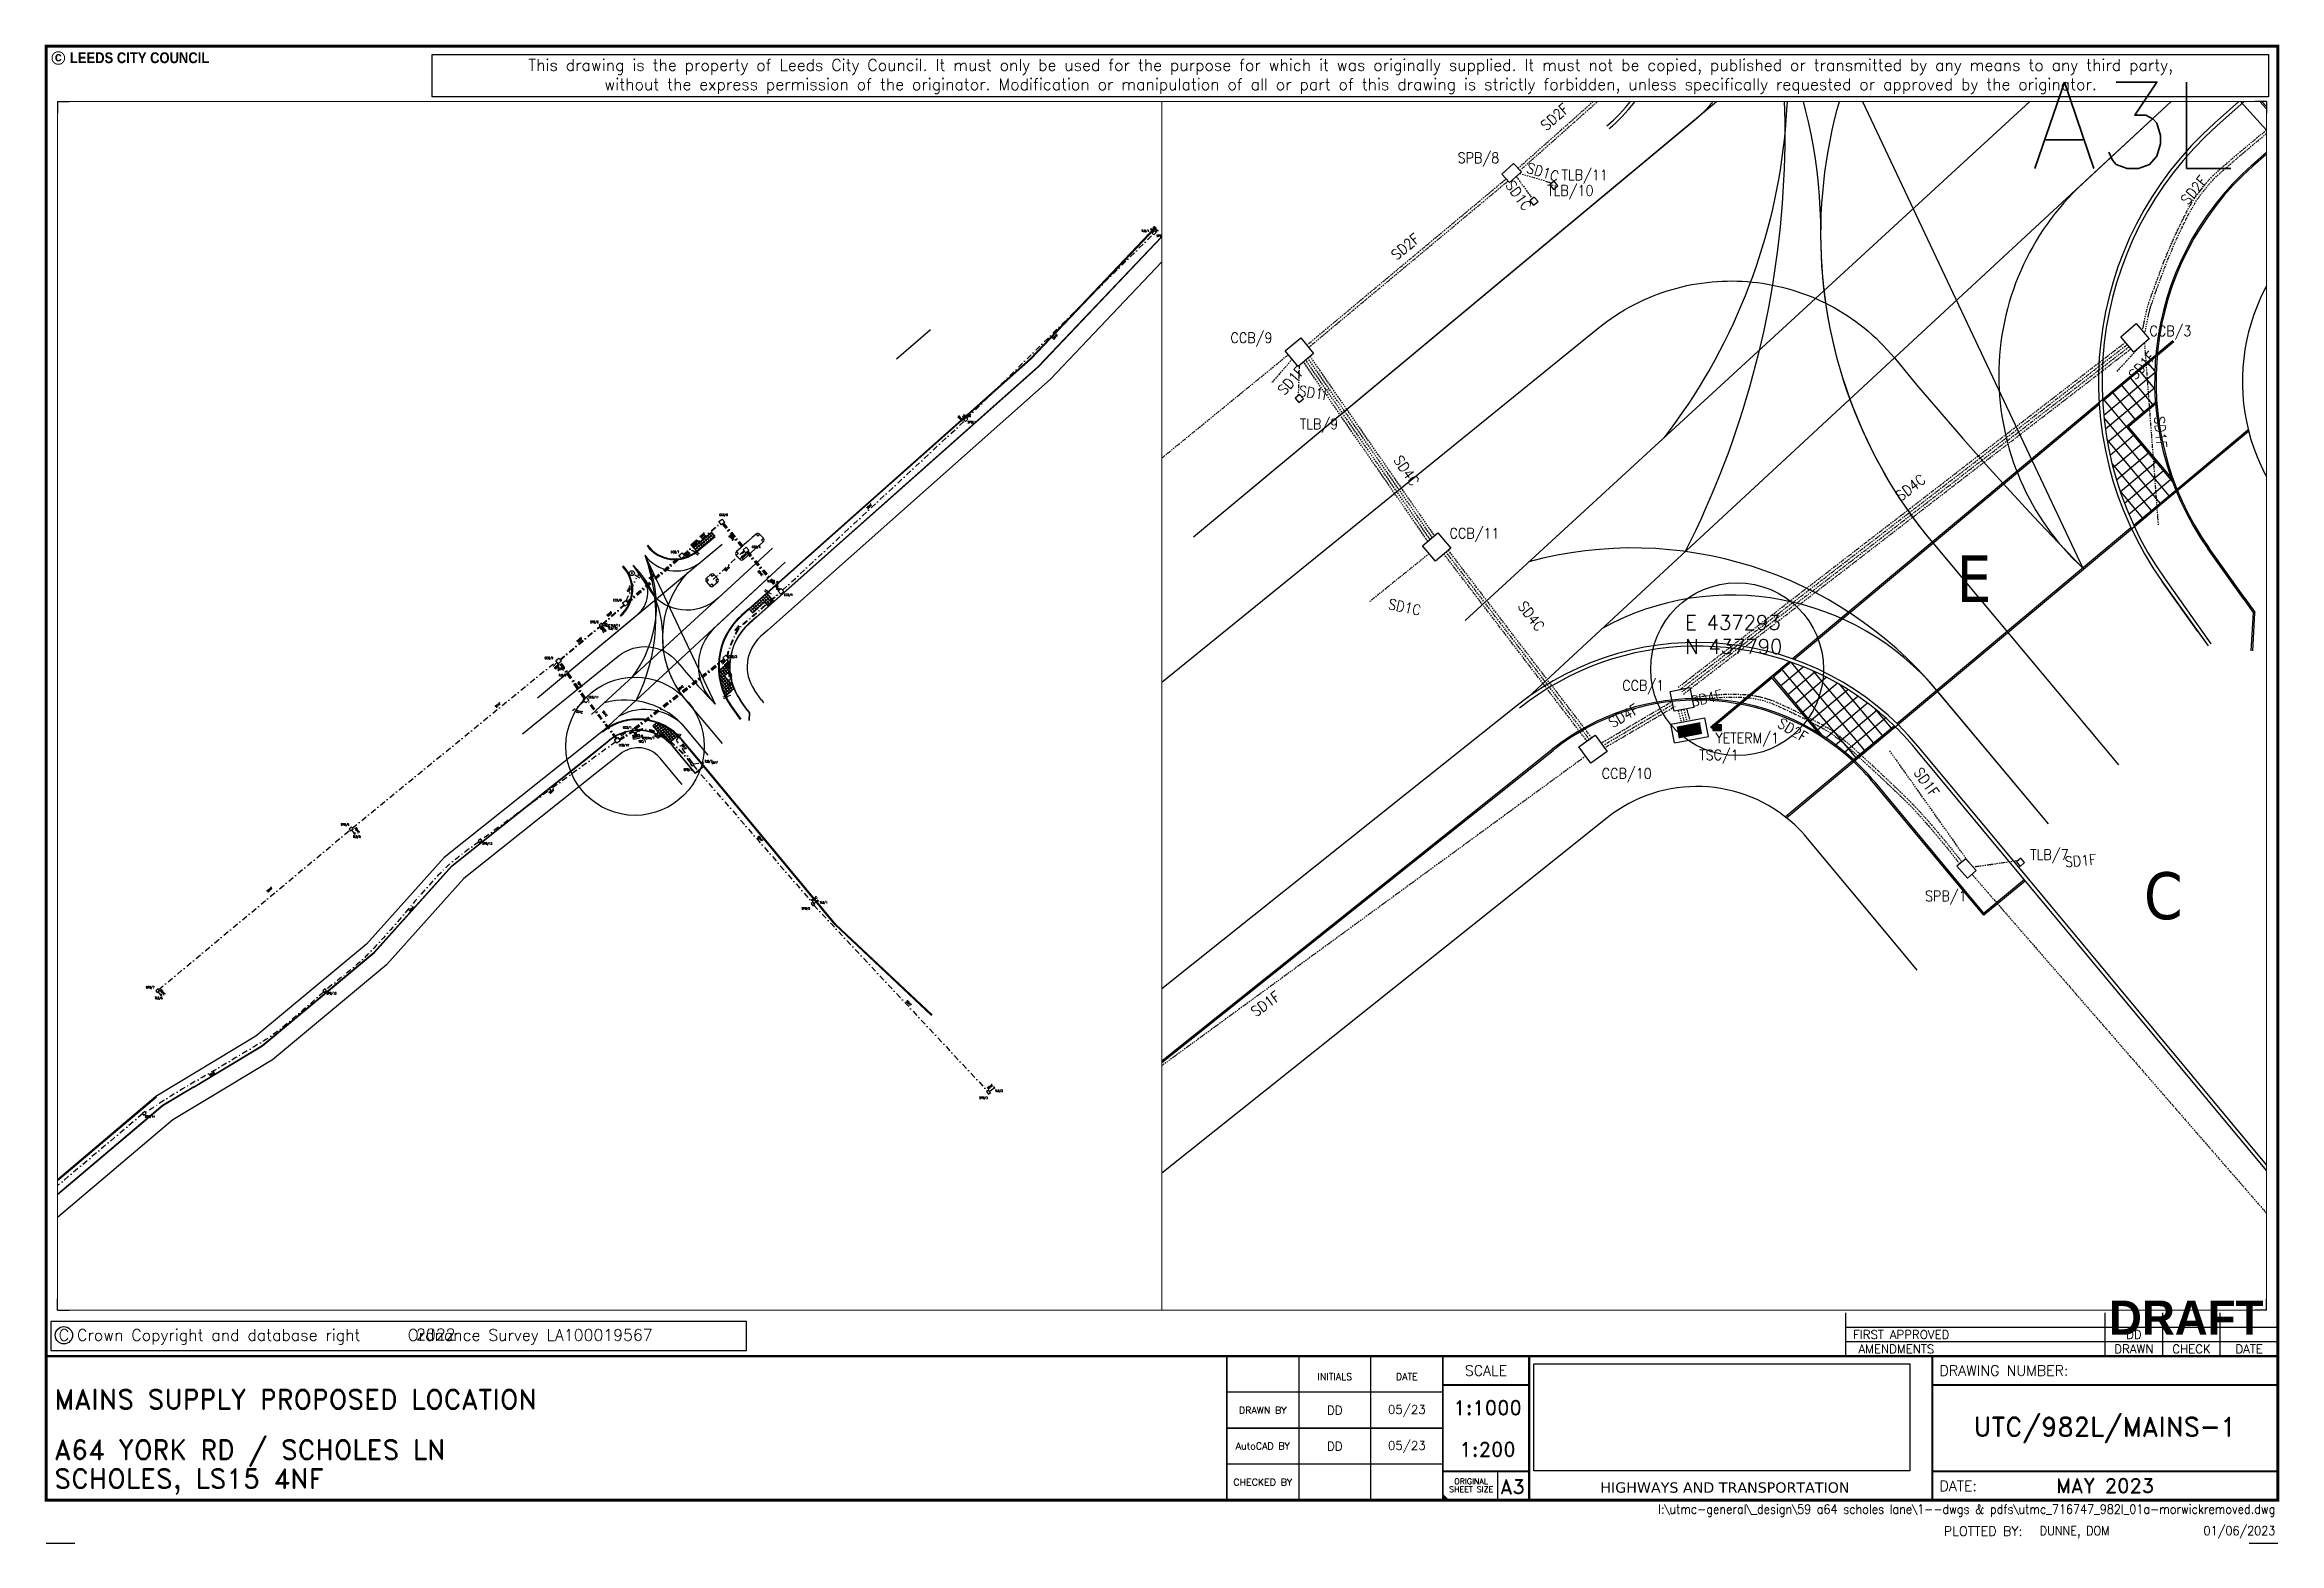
# Paper-space layout 'YE-1 position' of a CAD drawing. Extents: x 12 to 400, y 4 to 264.
# The model-space entities are those that its viewports show. They can reach past a viewport. Long polylines and large blocks are cut down to what shows.
import ezdxf
from ezdxf.enums import TextEntityAlignment as Align

# ---------------------------------------------------------------- set-up
doc = ezdxf.new("R2010")
doc.units = 0
doc.linetypes.add('DASHDOT1', pattern=[2, 1, -0.5, 0, -0.5])
doc.layers.get('0').update_dxf_attribs({"color": 222})
for name, color, linetype in [('00_CH-Pr_35_31_85_90-M-Dn_BUS_STOP_RdMkLinear_DF', 2, 'Continuous'), ('BASE', 7, 'Continuous'), ('CH-01-M_Pr_Edging', 7, 'Continuous'), ('CH-01-M_Pr_EdgingEdge', 8, 'Continuous'), ('CH-01-M_Pr_Kerb', 2, 'Continuous'), ('CH-01-M_Pr_KerbEdge', 8, 'Continuous'), ('CH-01-M_Pr_TacFlag', 251, 'Continuous'), ('CH-01-M_Pr_Tactiles', 4, 'Continuous'), ('CH-05-M_Key_Signals', 7, 'Continuous'), ('Conflicts', 222, 'Continuous'), ('DATA', 7, 'Continuous'), ('du-UTMCBOX', 40, 'Continuous'), ('du-UTMCDUCT-C1', 40, 'DASHDOT1'), ('du-UTMCDUCT-F1', 40, 'DASHDOT1'), ('du-UTMCTEXT', 40, 'Continuous'), ('FR-Amend', 4, 'Continuous'), ('FR-AUTOFIELDS', 4, 'Continuous'), ('FR-DwgStatus', 254, 'Continuous'), ('FR-LCC-Disclaimer', 8, 'Continuous'), ('FR-OS-Copyright', 8, 'Continuous'), ('FR-Pen025', 4, 'Continuous'), ('FR-Pen035', 7, 'Continuous'), ('FR-Titles', 7, 'Continuous'), ('FR-User-Ref', 8, 'Continuous'), ('HW-01-M_Earthworks_Tadpoles', 3, 'Continuous'), ('UTC-SIGNALS', 7, 'Continuous'), ('UTC_Phases', 5, 'Continuous'), ('Viewport', 251, 'Continuous')]:
    doc.layers.add(name, color=color, linetype=linetype)
doc.layers.add('Z--01-M_DesLines', color=11, linetype='Continuous', plot=False)
doc.styles.add('BOLD', font='bold.shx')
doc.styles.add('KTS_TAHOMA', font='tahoma.ttf')
doc.styles.add('LCC Romans', font='romans.shx', dxfattribs={"width": 0.9})
doc.styles.add('LCC VERDANA', font='verdana.ttf')
doc.styles.add('OS', font='simplex.shx')
doc.styles.add('ROMAND', font='romand')
doc.styles.add('Romans', font='romans.shx', dxfattribs={"width": 0.9})
doc.styles.get("Standard").update_dxf_attribs({"font": 'romans.shx'})
picture_1 = doc.add_image_def('image1.jpg', size_in_pixel=(1748, 498))

# ---------------------------------------------------------------- blocks, each defined once
blk = doc.blocks.new('ST-DRAFT')
at = {"style": 'BOLD'}
blk.add_text('DRAFT', height=17.9, dxfattribs=at).set_placement((1141.6, 53.6), align=Align.RIGHT)
blk = doc.blocks.new('R14SHEET')
at = {"flags": 128}
blk.add_lwpolyline([(0, 0), (1, 0), (0, 1), (0, 0)], dxfattribs=at)
blk.add_solid([(0, 0), (0, 1), (1, 0)])
blk = doc.blocks.new('lcc-copyright')
at = {"const_width": 0.225, "flags": 128}
blk.add_lwpolyline([(1.36, -2.75, 1), (4.28, -2.75, 1)], format="xyb", close=True, dxfattribs=at)
at = {"style": 'BOLD'}
blk.add_text('c', height=2.2, dxfattribs=at).set_placement((2.82, -2.43), align=Align.MIDDLE_CENTER)
at = {"style": 'BOLD', "width": 0.9}
blk.add_text(' LEEDS CITY COUNCIL', height=2.5, dxfattribs=at).set_placement((4.67, -3.94))
blk = doc.blocks.new('LCC-Disclaimer-L')
blk.add_lwpolyline([(2.89, 8.36), (321.72, 8.36), (321.72, 1.01), (2.89, 1.01)], close=True)
at = {"insert": (162.34, 7.51), "char_height": 2, "width": 317.6838, "attachment_point": 2, "style": 'OS'}
blk.add_mtext('This drawing is the property of Leeds City Council. It must only be used for the purpose for which it was originally supplied. It must not be copied, published or transmitted by any means to any third party, without the express permission of the originator. Modification or manipulation of all or part of this drawing is strictly forbidden, unless specifically requested or approved by the originator.', dxfattribs=at)
blk = doc.blocks.new('os_copyright_l')
blk.add_lwpolyline([(128.75, 0), (249.5, 0), (249.5, 5.03), (128.75, 5.03)], close=True)
blk.add_circle((131, 2.67), 1.5)
at = {"insert": (130.12, 1.04), "char_height": 2, "width": 262.0942, "attachment_point": 7, "style": 'OS'}
blk.add_mtext('C Crown Copyright and database right      Ordnance Survey LA100019567', dxfattribs=at)
at = {"insert": (192.15, 3.79), "char_height": 2, "attachment_point": 1, "style": 'OS'}
blk.add_mtext('2022', dxfattribs=at)
blk = doc.blocks.new('a3sheetl')
at = {"layer": 'Defpoints', "ltscale": 2, "flags": 128}
for points in [[(2, 250.86), (2, 248.86)], [(2, 250.86), (4, 250.86)], [(385.5, 250.86), (383.5, 250.86)], [(385.5, 250.86), (385.5, 248.86)], [(2, 40.98), (2, 42.98)], [(385.5, 40.98), (385.5, 42.98)], [(2, 40.98), (4, 40.98)], [(385.5, 40.98), (383.5, 40.98)]]:
    blk.add_lwpolyline(points, dxfattribs=at)
at = {"layer": 'FR-Amend', "ltscale": 2}
for p, q in [((312.5, 33), (312.5, 40.5)), ((357.5, 33), (357.5, 40.5)), ((367.5, 33), (367.5, 40.5)), ((377.5, 33), (377.5, 40.5)), ((387.5, 38), (312.5, 38)), ((387.5, 35.5), (312.5, 35.5)), ((205, 8), (205, 33))]:
    blk.add_line(p, q, dxfattribs=at)
at = {"layer": 'FR-Pen025', "ltscale": 2}
for p, q in [((242.5, 20.5), (205, 20.5)), ((242.5, 14.25), (205, 14.25))]:
    blk.add_line(p, q, dxfattribs=at)
at = {"layer": 'FR-Pen035', "ltscale": 2}
for p, q in [((217.5, 33), (217.5, 8)), ((230, 8), (230, 33)), ((242.5, 26.75), (205, 26.75)), ((205, 20.5), (242.5, 20.5)), ((252.02, 13), (252.02, 8)), ((0, 0.5), (5, 0.5)), ((382.5, 0.5), (387.5, 0.5))]:
    blk.add_line(p, q, dxfattribs=at)
at = {"layer": 'FR-Pen035', "ltscale": 2, "const_width": 0.5, "flags": 128}
blk.add_lwpolyline([(387.5, 8), (115, 8), (0, 8), (0, 260.5), (387.5, 260.5)], close=True, dxfattribs=at)
at = {"layer": 'FR-Pen035', "ltscale": 2}
for points, const_width in [([(387.5, 33), (0, 33)], 0.35), ([(205, 8), (205, 33)], 0.292), ([(242.5, 8), (242.5, 33)], 0.292), ([(257.5, 8), (257.5, 33)], 0.35), ([(327.5, 33), (327.5, 8)], 0.35), ([(242.5, 28), (257.5, 28)], 0.35), ([(327.5, 28), (387.5, 28)], 0.35), ([(242.5, 13), (257.5, 13)], 0.35), ([(327.5, 13), (387.5, 13)], 0.35), ([(327.5, 8), (387.5, 8)], 0.35)]:
    blk.add_lwpolyline(points, dxfattribs=dict(at, const_width=const_width))
at = {"layer": 'Viewport', "ltscale": 2, "flags": 128}
blk.add_lwpolyline([(205, 8), (205, 33)], dxfattribs=at)
at = {"layer": 'Defpoints', "ltscale": 2}
blk.add_blockref('R14SHEET', (242.5, 8), dxfattribs=at)
at = {"layer": 'FR-DwgStatus', "ltscale": 2, "xscale": 0.3307499999999999, "yscale": 0.3307499999999999, "zscale": 0.3307499999999999}
blk.add_blockref('ST-DRAFT', (7.41, 19), dxfattribs=at)
at = {"layer": 'FR-LCC-Disclaimer'}
blk.add_blockref('LCC-Disclaimer-L', (64.16, 250.7), dxfattribs=at)
at = {"layer": 'FR-OS-Copyright'}
blk.add_blockref('os_copyright_l', (-127.92, 33.97), dxfattribs=at)
at = {"layer": 'FR-Pen025', "xscale": 0.75, "yscale": 0.75, "zscale": 0.75}
blk.add_blockref('lcc-copyright', (0, 260.5), dxfattribs=at)
at = {"layer": 'Defpoints', "style": 'Romans'}
blk.add_text('A3L', height=15, dxfattribs=at).set_placement((380, 254.25), align=Align.TOP_RIGHT)
at = {"layer": 'Defpoints', "ltscale": 2, "style": 'ROMAND'}
blk.add_attdef('ACADCOM', (0, 0.5), '', height=7, dxfattribs=at)
at = {"layer": 'FR-Amend', "ltscale": 2, "style": 'ROMAND'}
blk.add_text('FIRST APPROVED', height=1.5, dxfattribs=at).set_placement((313.75, 36.75), align=Align.MIDDLE_LEFT)
at = {"layer": 'FR-Amend', "ltscale": 2}
for s, p in [('AMENDMENTS', (321.25, 34.25)), ('DRAWN', (362.5, 34.25)), ('CHECK', (372.5, 34.25)), ('DATE', (382.5, 34.25))]:
    blk.add_text(s, height=1.5, dxfattribs=at).set_placement(p, align=Align.MIDDLE)
at = {"layer": 'FR-Amend', "ltscale": 2, "style": 'ROMAND'}
for tag, p in [('PREPBY', (362.5, 36.75)), ('CHKBY1', (372.5, 36.75)), ('CHKDA1', (382.5, 36.75))]:
    blk.add_attdef(tag, text='', height=1.5, dxfattribs=at).set_placement(p, align=Align.MIDDLE)
at = {"layer": 'FR-AUTOFIELDS', "char_height": 1.584, "style": 'Romans'}
for s, insert, attachment_point in [('l:\\\\utmc-general\\\\_design\\\\59 a64 scholes lane\\\\1--dwgs & pdfs\\\\utmc_716747_982l_01a-morwickremoved.dwg', (387.06, 7.23), 3), ('DUNNE, DOM', (346.14, 3.49), 1), ('01/06/2023', (387.06, 3.49), 3)]:
    blk.add_mtext(s, dxfattribs=dict(at, insert=insert, attachment_point=attachment_point))
at = {"layer": 'FR-Pen025', "ltscale": 2}
for s, height, p in [('SCALE', 1.8, (250, 30.5)), ('DRAWN BY', 1.2, (211.25, 23.62)), ('AutoCAD BY', 1.2, (211.25, 17.38)), ('CHECKED BY', 1.2, (211.25, 11.12)), ('ORIGINAL', 1, (247.43, 11.27)), ('SHEET SIZE', 1, (247.43, 9.88))]:
    blk.add_text(s, height=height, dxfattribs=at).set_placement(p, align=Align.MIDDLE)
for s, p in [('DRAWING NUMBER:', (328.75, 30.5)), ('DATE:', (328.75, 10.48))]:
    blk.add_text(s, height=1.8, dxfattribs=at).set_placement(p, align=Align.MIDDLE_LEFT)
for s, p in [('INITIALS', (223.75, 29.45)), ('DATE', (236.25, 29.45))]:
    blk.add_text(s, height=1.2, dxfattribs=at).set_placement(p, align=Align.MIDDLE_CENTER)
at = {"layer": 'FR-Pen025', "ltscale": 2, "style": 'ROMAND'}
blk.add_text('A3', height=2.5, dxfattribs=at).set_placement((254.6, 10.34), align=Align.MIDDLE)
for tag, height, p in [('PREPBY', 1.5, (223.75, 23.62)), ('PREPDA', 1.5, (236.25, 23.62)), ('H-SCALE', 2.5, (250.28, 24.05)), ('SCALE', 2.5, (250, 20.5)), ('CADBY', 1.5, (223.75, 17.38)), ('CADDA', 1.5, (236.25, 17.38)), ('V-SCALE', 2.5, (250.28, 16.81)), ('CHKBY', 1.5, (223.75, 11.12)), ('CHKDA', 1.5, (236.25, 11.12))]:
    blk.add_attdef(tag, text='', height=height, dxfattribs=at).set_placement(p, align=Align.MIDDLE)
blk.add_attdef('MONTH', text='', height=2.5, dxfattribs=at).set_placement((357.5, 10.5), align=Align.MIDDLE_CENTER)
at = {"layer": 'FR-Titles', "ltscale": 2, "style": 'ROMAND'}
for tag, p in [('SCHEME1', (1.43, 29.25)), ('SCHEME', (1.43, 25.5)), ('SCHEME2', (1.43, 24.25)), ('TITLE1', (1.43, 16.75)), ('TITLE', (1.43, 15.5)), ('TITLE2', (1.43, 11.75))]:
    blk.add_attdef(tag, text='', height=3.5, dxfattribs=at).set_placement(p, align=Align.MIDDLE_LEFT)
blk.add_attdef('DWGNO', text='', height=3.5, dxfattribs=at).set_placement((357.5, 20.5), align=Align.MIDDLE)
at = {"layer": 'FR-Titles', "style": 'LCC VERDANA'}
blk.add_attdef('DIVISION', text='', height=1.8, dxfattribs=at).set_placement((291.49, 10.19), align=Align.MIDDLE_CENTER)
at = {"layer": 'FR-User-Ref'}
blk.add_text('PLOTTED BY:', height=1.62, dxfattribs=at).set_placement((329.49, 1.32), align=Align.BOTTOM_LEFT)
at = {"ltscale": 2}
image = blk.add_image(picture_1, insert=(258.33, 13.08), size_in_units=(65.28, 18.6), dxfattribs=at)
image.dxf.flags = 15
blk = doc.blocks.new('TSC')
for p, q in [((-0.6, 0.33), (0.6, 0.33)), ((-0.6, -0.33), (-0.6, 0.33)), ((-0.4, -0.2), (-0.4, 0.2)), ((-0.399, 0.2), (0.401, 0.2)), ((0.6, -0.33), (0.6, 0.33)), ((-0.6, -0.33), (0.6, -0.33))]:
    blk.add_line(p, q)
blk.add_solid([(-0.399, 0.2), (-0.399, -0.2), (0.401, 0.2), (0.401, -0.2)])
blk = doc.blocks.new('CCB')
at = {"flags": 128}
blk.add_lwpolyline([(0.35, 0.35), (0.35, -0.35), (-0.35, -0.35), (-0.35, 0.35)], close=True, dxfattribs=at)
blk = doc.blocks.new('SPB')
at = {"flags": 128}
blk.add_lwpolyline([(-0.275, 0.2), (-0.275, -0.2), (0.275, -0.2), (0.275, 0.2)], close=True, dxfattribs=at)
blk = doc.blocks.new('YETERM')
at = {"flags": 128}
blk.add_lwpolyline([(-0.15, -0.1), (0.15, -0.1), (0.15, 0.1), (-0.15, 0.1)], close=True, dxfattribs=at)
blk.add_solid([(-0.15, 0.1), (-0.15, -0.1), (0.15, 0.1), (0.15, -0.1)])
blk = doc.blocks.new('TLB')
for p, q in [((-0.1, 0.1), (-0.1, -0.1)), ((0.1, 0.1), (-0.1, 0.1)), ((0.1, -0.1), (0.1, 0.1)), ((-0.1, -0.1), (0.1, -0.1))]:
    blk.add_line(p, q)
blk = doc.blocks.new('MWAVES')
at = {"linetype": 'Continuous'}
for p, q in [((-0.2, 0.9), (-0.2, 1.8)), ((0.2, 0.9), (0.2, 1.8)), ((-0.2, 0.9), (0.2, 0.9)), ((0, 0), (0, 0.9))]:
    blk.add_line(p, q, dxfattribs=at)
blk.add_solid([(0.03, -0.07, 3.3), (0.03, 0.12, 3.3), (-0.03, -0.07, 3.3), (-0.03, 0.12, 3.3)], dxfattribs=at)
blk = doc.blocks.new('HD080A')
blk.add_line((0.5, 0.25), (-0.5, 0.25))
blk.add_solid([(0, 0.25), (0.25, 0.75), (-0.25, 0.75)])
at = {"layer": 'BASE', "flags": 3}
blk.add_attdef('SIG', (0, 0), '', height=0.2, rotation=270, dxfattribs=at)
at = {"layer": 'DATA', "flags": 9}
for tag, p in [('SUPPORT', (1, 1.25)), ('FEATURES', (1, 1)), ('HEIGHT', (1, 0.75)), ('TYPE', (1, 0)), ('CABLE', (1, 0.5)), ('PHASE', (1, 0.25)), ('SITE', (1, -0.5)), ('NUM', (1, -0.25)), ('IDENT', (1, -0.75))]:
    blk.add_attdef(tag, p, '', height=0.2, dxfattribs=at)

msp = doc.modelspace()

# ---------------------------------------------------------------- linework, layer by layer
at = {"layer": '00_CH-Pr_35_31_85_90-M-Dn_BUS_STOP_RdMkLinear_DF', "flags": 128}
msp.add_lwpolyline([(437340.39, 437841.1), (437334.454, 437835.994)], dxfattribs=at)
at = {"layer": 'CH-01-M_Pr_Edging'}
for points in [[(437385.651, 437862.609), (437359.098, 437834.668), (437310.126, 437791.167)], [(437310.126, 437791.167), (437308.879, 437790.059)], [(437308.598, 437775.056), (437307.365, 437776.795)], [(437308.591, 437775.067), (437308.946, 437774.574)], [(437308.944, 437774.542), (437308.864, 437773.225)], [(437308.946, 437774.574), (437308.944, 437774.542)], [(437299.534, 437764.046), (437298.868, 437764.848), (437295.725, 437768.628)], [(437300.981, 437765.239), (437299.534, 437764.046)]]:
    msp.add_lwpolyline(points, dxfattribs=at)
at = {"layer": 'CH-01-M_Pr_Edging', "flags": 128}
for points in [[(437212.458, 437709.587), (437224.363, 437716.775), (437243.81, 437732.953), (437257.292, 437747.986), (437280.778, 437766.729), (437284.583, 437769.766)], [(437295.013, 437769.38), (437295.052, 437769.412)], [(437212.458, 437709.587), (437207.045, 437706.318)], [(437207.045, 437706.318), (437138.048, 437647.929)]]:
    msp.add_lwpolyline(points, dxfattribs=at)
at = {"layer": 'CH-01-M_Pr_Edging'}
for centre, radius, start, end in [((437315.52, 437782.582), 10, 131.61445, 215.36071), ((437289.573, 437763.514), 8, 47.15839, 128.59272), ((437289.573, 437763.514), 8, 39.73912, 47.15839)]:
    msp.add_arc(centre, radius, start, end, dxfattribs=at)
at = {"layer": 'CH-01-M_Pr_EdgingEdge'}
for points in [[(437385.292, 437862.304), (437359.063, 437834.704), (437310.093, 437791.204)], [(437310.093, 437791.204), (437308.846, 437790.096)], [(437308.558, 437775.028), (437307.324, 437776.766)], [(437308.55, 437775.038), (437308.895, 437774.559)], [(437308.895, 437774.559), (437308.814, 437773.229)], [(437299.541, 437764.117), (437298.906, 437764.88), (437295.763, 437768.66)], [(437300.949, 437765.278), (437299.502, 437764.085)]]:
    msp.add_lwpolyline(points, dxfattribs=at)
at = {"layer": 'CH-01-M_Pr_EdgingEdge', "flags": 128}
for points in [[(437212.429, 437709.628), (437224.334, 437716.816), (437243.776, 437732.99), (437257.258, 437748.023), (437280.746, 437766.769), (437284.552, 437769.806)], [(437212.429, 437709.628), (437207.015, 437706.359)], [(437212.412, 437709.613), (437212.429, 437709.628)], [(437207.015, 437706.359), (437138.011, 437647.962)]]:
    msp.add_lwpolyline(points, dxfattribs=at)
at = {"layer": 'CH-01-M_Pr_EdgingEdge'}
for centre, radius, start, end in [((437315.52, 437782.582), 10.05, 131.61445, 215.36071), ((437289.573, 437763.514), 8.05, 47.11313, 128.59272), ((437289.573, 437763.514), 8.05, 39.73912, 47.15839)]:
    msp.add_arc(centre, radius, start, end, dxfattribs=at)
at = {"layer": 'CH-01-M_Pr_Kerb'}
for points in [[(437379.437, 437858.973), (437357.706, 437836.107), (437308.798, 437792.662)], [(437310.084, 437805.608), (437309.399, 437805)], [(437310.726, 437805.57), (437310.386, 437805.268)], [(437309.399, 437805), (437308.715, 437804.392)], [(437311.339, 437804.891), (437310.999, 437804.589)], [(437308.715, 437804.392), (437308.031, 437803.785)], [(437310.617, 437803.641), (437309.933, 437803.033)], [(437311.301, 437804.249), (437310.617, 437803.641)], [(437307.347, 437803.177), (437306.663, 437802.569)], [(437309.933, 437803.033), (437309.249, 437802.426)], [(437306.965, 437802.229), (437306.625, 437801.927)], [(437307.579, 437801.55), (437307.239, 437801.248)], [(437308.565, 437801.818), (437307.881, 437801.21)], [(437302.169, 437798.578), (437301.485, 437797.97)], [(437302.812, 437798.54), (437302.472, 437798.238)], [(437301.788, 437797.63), (437301.447, 437797.328)], [(437303.425, 437797.861), (437303.085, 437797.559)], [(437302.401, 437796.951), (437302.061, 437796.649)], [(437303.387, 437797.219), (437302.703, 437796.611)], [(437308.798, 437792.662), (437307.551, 437791.554)], [(437283.335, 437771.33), (437279.53, 437768.293), (437255.914, 437749.445), (437242.419, 437734.398), (437223.2, 437718.409), (437205.874, 437707.948)], [(437340.623, 437722.133), (437323.919, 437737.844), (437300.406, 437766.126), (437297.263, 437769.907)]]:
    msp.add_lwpolyline(points, dxfattribs=at)
at = {"layer": 'CH-01-M_Pr_Kerb', "flags": 128}
for points in [[(437299.836, 437802.579), (437302.974, 437805.221)], [(437310.084, 437805.608), (437310.386, 437805.268)], [(437310.726, 437805.57), (437311.339, 437804.891)], [(437311.301, 437804.249), (437310.999, 437804.589)], [(437307.347, 437803.177), (437308.031, 437803.785)], [(437306.663, 437802.569), (437306.965, 437802.229)], [(437308.565, 437801.818), (437309.249, 437802.426)], [(437306.625, 437801.927), (437307.239, 437801.248)], [(437307.881, 437801.21), (437307.579, 437801.55)], [(437302.169, 437798.578), (437302.472, 437798.238)], [(437302.812, 437798.54), (437303.425, 437797.861)], [(437301.485, 437797.97), (437301.788, 437797.63)], [(437303.387, 437797.219), (437303.085, 437797.559)], [(437301.447, 437797.328), (437302.061, 437796.649)], [(437302.703, 437796.611), (437302.401, 437796.951)], [(437305.734, 437775.638), (437307.326, 437773.401)], [(437205.874, 437707.948), (437133.532, 437646.727)]]:
    msp.add_lwpolyline(points, dxfattribs=at)
msp.add_lwpolyline([(437303.425, 437797.861), (437303.425, 437797.861)], close=True, dxfattribs=at)
at = {"layer": 'CH-01-M_Pr_Kerb'}
for centre, radius, start, end in [((437310.386, 437805.268), 0.455, 41.61445, 131.61445), ((437310.999, 437804.589), 0.455, 311.61445, 41.61445), ((437295.972, 437807.169), 6, 216.33911, 310.09085), ((437306.965, 437802.229), 0.455, 131.61445, 221.61445), ((437307.579, 437801.55), 0.455, 221.61445, 311.61445), ((437282.661, 437795.947), 6, 310.16179, 43.70334), ((437302.472, 437798.238), 0.455, 41.61445, 131.61445), ((437301.788, 437797.63), 0.455, 131.61445, 221.61445), ((437303.085, 437797.559), 0.455, 311.61445, 41.61445), ((437302.401, 437796.951), 0.455, 221.61445, 311.61445), ((437315.52, 437782.582), 12, 131.61445, 215.36071), ((437289.573, 437763.514), 10, 39.73912, 128.59272)]:
    msp.add_arc(centre, radius, start, end, dxfattribs=at)
at = {"layer": 'CH-01-M_Pr_KerbEdge'}
for points in [[(437379.527, 437858.887), (437357.793, 437836.017), (437308.881, 437792.568)], [(437308.881, 437792.568), (437307.634, 437791.46)], [(437340.537, 437722.042), (437323.828, 437737.758), (437300.309, 437766.047), (437297.167, 437769.827)], [(437205.971, 437707.834), (437133.629, 437646.612)]]:
    msp.add_lwpolyline(points, dxfattribs=at)
at = {"layer": 'CH-01-M_Pr_KerbEdge', "flags": 128}
for points in [[(437299.755, 437802.674), (437302.89, 437805.313)], [(437305.835, 437775.71), (437307.428, 437773.474)]]:
    msp.add_lwpolyline(points, dxfattribs=at)
at = {"layer": 'CH-01-M_Pr_KerbEdge'}
for centre, radius, start, end in [((437295.972, 437807.169), 5.875, 216.33911, 310.09085), ((437282.661, 437795.947), 5.875, 310.16179, 43.70334), ((437315.52, 437782.582), 11.875, 131.61445, 215.36071), ((437289.573, 437763.514), 9.875, 53.43448, 128.59272), ((437289.573, 437763.514), 9.875, 39.73912, 53.43448)]:
    msp.add_arc(centre, radius, start, end, dxfattribs=at)
at = {"layer": 'CH-01-M_Pr_TacFlag', "flags": 128}
for points in [[(437299.522, 437803), (437302.584, 437805.578)], [(437301.703, 437805.359), (437302.24, 437804.766)], [(437302.009, 437805.617), (437302.546, 437805.023)], [(437300.785, 437804.586), (437301.321, 437803.992)], [(437301.091, 437804.844), (437301.627, 437804.25)], [(437301.397, 437805.101), (437301.933, 437804.508)], [(437298.985, 437803.594), (437299.904, 437804.367)], [(437299.141, 437804.018), (437300.087, 437802.972)], [(437299.254, 437803.297), (437300.172, 437804.07)], [(437299.448, 437804.275), (437300.403, 437803.219)], [(437300.172, 437804.07), (437300.709, 437803.477)], [(437300.478, 437804.328), (437301.015, 437803.735)], [(437309.188, 437792.306), (437312.155, 437794.988)], [(437311.013, 437794.462), (437311.533, 437793.886)], [(437311.307, 437794.733), (437312.535, 437793.374)], [(437311.533, 437793.886), (437312.423, 437794.691)], [(437311.611, 437794.993), (437312.834, 437793.639)], [(437311.801, 437793.589), (437312.692, 437794.394)], [(437310.115, 437793.665), (437310.643, 437793.082)], [(437310.415, 437793.931), (437310.94, 437793.35)], [(437310.714, 437794.196), (437311.236, 437793.618)], [(437312.069, 437793.293), (437312.96, 437794.097)], [(437309.218, 437792.868), (437309.752, 437792.277)], [(437309.517, 437793.134), (437310.049, 437792.545)], [(437309.816, 437793.399), (437310.346, 437792.813)], [(437303.703, 437781.407), (437305.475, 437782.888)], [(437305.405, 437781.787), (437304.635, 437782.708)], [(437305.473, 437782.329), (437304.942, 437782.964)], [(437305.477, 437782.949), (437305.249, 437783.221)], [(437305.511, 437779.79), (437303.715, 437781.938)], [(437303.76, 437780.933), (437305.472, 437782.365)], [(437304.791, 437781.274), (437304.022, 437782.195)], [(437305.098, 437781.531), (437304.328, 437782.451)], [(437305.974, 437778.613), (437303.713, 437781.317)], [(437303.834, 437780.473), (437305.496, 437781.863)], [(437305.667, 437778.356), (437303.817, 437780.569)], [(437303.923, 437780.026), (437304.741, 437780.711)], [(437304.028, 437779.592), (437304.998, 437780.404)], [(437305.361, 437778.1), (437303.991, 437779.737)], [(437304.146, 437779.17), (437305.254, 437780.097)], [(437304.284, 437778.764), (437305.511, 437779.79)], [(437304.422, 437778.358), (437305.768, 437779.483)], [(437304.578, 437777.967), (437306.024, 437779.177)], [(437305.054, 437777.843), (437304.27, 437778.78)], [(437292.475, 437772.015), (437293.262, 437772.674)], [(437292.832, 437772.835), (437295.399, 437769.767)], [(437292.525, 437772.579), (437294.322, 437770.431)], [(437292.732, 437771.708), (437293.674, 437772.497)], [(437292.988, 437771.402), (437294.069, 437772.306)], [(437293.245, 437771.095), (437294.448, 437772.101)], [(437293.502, 437770.788), (437294.812, 437771.884)], [(437293.614, 437772.524), (437295.705, 437770.024)], [(437294.527, 437772.056), (437296.012, 437770.28)], [(437293.758, 437770.481), (437295.162, 437771.655)], [(437294.05, 437770.204), (437295.497, 437771.414)], [(437294.388, 437769.965), (437295.819, 437771.162)], [(437295.747, 437771.221), (437296.319, 437770.537)], [(437294.322, 437770.431), (437295.092, 437769.511)], [(437294.709, 437769.712), (437296.128, 437770.899)]]:
    msp.add_lwpolyline(points, dxfattribs=at)
at = {"layer": 'CH-01-M_Pr_Tactiles', "flags": 128}
for points in [[(437300.172, 437804.07), (437302.316, 437805.875)], [(437300.177, 437804.14), (437302.283, 437805.913)], [(437302.319, 437805.945), (437302.283, 437805.912)], [(437302.316, 437805.875), (437302.852, 437805.281)], [(437302.852, 437805.281), (437302.316, 437805.875)], [(437302.89, 437805.313), (437302.319, 437805.945)], [(437298.762, 437803.767), (437299.76, 437804.601)], [(437298.834, 437803.762), (437299.755, 437804.532)], [(437299.755, 437804.532), (437300.172, 437804.07)], [(437299.76, 437804.601), (437300.177, 437804.14)], [(437298.762, 437803.767), (437299.752, 437802.671)], [(437298.834, 437803.762), (437299.79, 437802.704)], [(437311.91, 437795.259), (437313.134, 437793.905)], [(437311.947, 437795.292), (437313.171, 437793.938)], [(437308.882, 437792.569), (437309.452, 437791.938), (437310.38, 437792.776), (437311.529, 437793.816), (437312.199, 437793.074)], [(437308.919, 437792.602), (437309.456, 437792.009), (437310.346, 437792.813), (437311.533, 437793.886), (437312.236, 437793.108)], [(437292.148, 437772.328), (437292.777, 437772.854)], [(437292.832, 437772.835), (437292.219, 437772.322)], [(437292.148, 437772.328), (437293.781, 437770.377)], [(437292.219, 437772.322), (437293.918, 437770.291)], [(437295.015, 437769.446), (437296.424, 437770.625)], [(437295.052, 437769.412), (437296.461, 437770.59)]]:
    msp.add_lwpolyline(points, dxfattribs=at)
msp.add_lwpolyline([(437301.228, 437804.959), (437301.228, 437804.959)], close=True, dxfattribs=at)
at = {"layer": 'CH-01-M_Pr_Tactiles', "color": 4, "flags": 128}
for points in [[(437303.661, 437781.958), (437305.513, 437783.507)], [(437303.665, 437781.896), (437305.506, 437783.436)], [(437304.485, 437781.017), (437305.496, 437781.863)], [(437304.555, 437781.011), (437305.5, 437781.802)], [(437304.485, 437781.017), (437306.096, 437779.091)], [(437304.555, 437781.011), (437306.046, 437779.229)], [(437304.747, 437777.587), (437306.206, 437778.807)], [(437304.769, 437777.54), (437305.738, 437778.35)]]:
    msp.add_lwpolyline(points, dxfattribs=at)
at = {"layer": 'Conflicts'}
for p, q in [((437272.099, 437777.18), (437304.179, 437803.887)), ((437312.936, 437803.146), (437281.525, 437774.283, 5.487)), ((437290.76, 437801.978), (437302.973, 437776.102)), ((437315.131, 437800.718), (437283.701, 437771.608, 7.405))]:
    msp.add_line(p, q, dxfattribs=at)
at = {"layer": 'Conflicts', "flags": 128}
for points in [[(437312.936, 437803.146), (437303.549, 437794.52, -0.401646), (437292.428, 437794.75), (437288.722, 437800.245)], [(437290.76, 437801.978, -0.281997), (437288.429, 437780.627, 1.702843)], [(437290.76, 437801.978, -0.20538), (437289.172, 437776.675, 1.702843)], [(437290.76, 437801.978, 0.406124), (437299.981, 437800.392, 0.043687)], [(437315.131, 437800.718), (437302.977, 437789.461, 0.43663), (437302.973, 437776.102, 0)], [(437304.224, 437769.262), (437297.776, 437776.971, -0.175923), (437293.883, 437787.695, 0.197592), (437288.722, 437800.245, -2.802997)], [(437272.099, 437777.18), (437289.504, 437791.67, 0.395196), (437290.337, 437798.369, 1.292037)], [(437304.224, 437769.262), (437297.776, 437776.971, -0.374314), (437298.21, 437798.918, -4.656273)], [(437269.495, 437770.917), (437286.147, 437784.431, -0.412107), (437296.432, 437783.399, 0.020949), (437302.973, 437776.102, -0.594672)], [(437301.783, 437767.22), (437297.901, 437771.861, 0.292466), (437283.742, 437776.321, 2.912696)], [(437301.783, 437767.22), (437297.934, 437771.822, 0.358763), (437286.289, 437774.005, 0.21868)]]:
    msp.add_lwpolyline(points, format="xyb", dxfattribs=at)
at = {"layer": 'du-UTMCDUCT-C1', "flags": 128}
for points in [[(437378.768, 437858.445), (437379.081, 437858.09)], [(437346.112, 437825.905), (437346.377, 437825.66)], [(437304.435, 437807.535), (437308.147, 437803.149)], [(437304.206, 437807.341), (437307.918, 437802.955)], [(437304.282, 437807.405), (437307.994, 437803.02)], [(437304.359, 437807.47), (437308.07, 437803.084)], [(437308.4, 437802.447), (437314.011, 437795.805)], [(437308.476, 437802.511), (437314.088, 437795.87)], [(437308.553, 437802.576), (437314.164, 437795.934)], [(437308.629, 437802.64), (437314.24, 437795.999)], [(437287.646, 437793.881), (437296.817, 437801.755)], [(437287.711, 437793.805), (437296.882, 437801.679)], [(437287.776, 437793.729), (437296.947, 437801.603)], [(437287.841, 437793.653), (437297.013, 437801.527)], [(437283.305, 437789.7), (437283.86, 437788.926)], [(437283.428, 437789.81), (437284.549, 437789.472)], [(437288.924, 437771.958), (437304.461, 437783.945)], [(437288.986, 437771.879), (437304.522, 437783.866)], [(437289.047, 437771.8), (437304.583, 437783.787)], [(437289.108, 437771.721), (437304.644, 437783.708)], [(437280.227, 437777.038), (437275.907, 437783.267)], [(437280.31, 437777.095), (437275.989, 437783.324)], [(437280.392, 437777.152), (437276.071, 437783.381)], [(437280.474, 437777.209), (437276.153, 437783.438)], [(437280.272, 437776.596), (437278.18, 437774.91)], [(437285.76, 437770.09), (437280.792, 437776.587)], [(437285.839, 437770.151), (437280.872, 437776.648)], [(437285.839, 437770.151), (437280.872, 437776.648)], [(437285.919, 437770.212), (437280.951, 437776.708)], [(437320.708, 437741.86), (437320.145, 437741.443)], [(437350.577, 437708.833), (437351.338, 437709.405)]]:
    msp.add_lwpolyline(points, dxfattribs=at)
at = {"layer": 'du-UTMCDUCT-F1', "flags": 128}
for points in [[(437346.672, 437825.729), (437379.043, 437857.707)], [(437314.686, 437795.868), (437346.31, 437825.313)], [(437297.448, 437802.093), (437303.854, 437807.52)], [(437297.513, 437802.017), (437303.919, 437807.444)], [(437297.59, 437801.924), (437298.953, 437802.801)], [(437307.964, 437802.729), (437302.456, 437797.588)], [(437308.105, 437802.566), (437307.584, 437802.16)], [(437287.524, 437794.018), (437289.317, 437798.021)], [(437313.94, 437795.744), (437313.82, 437797.22)], [(437283.365, 437789.985), (437287.143, 437793.342)], [(437283.431, 437789.91), (437287.209, 437793.267)], [(437276.028, 437783.841), (437282.954, 437789.62)], [(437276.092, 437783.764), (437283.018, 437789.543)], [(437239.977, 437754.577), (437275.39, 437783.515)], [(437304.926, 437783.758), (437304.149, 437782.919)], [(437305.116, 437783.919), (437305.595, 437777.578)], [(437275.522, 437783.353), (437274.813, 437782.538)], [(437275.771, 437783.146), (437275.729, 437782.085)], [(437286.25, 437770.019), (437288.715, 437771.469)], [(437286.301, 437769.933), (437288.766, 437771.382)], [(437286.301, 437769.933), (437288.766, 437771.382)], [(437286.352, 437769.847), (437288.816, 437771.296)], [(437288.928, 437771.142), (437289.036, 437770.73)], [(437289.024, 437771.167), (437289.133, 437770.755)], [(437289.121, 437771.192), (437289.229, 437770.781)], [(437289.218, 437771.218), (437289.326, 437770.806)], [(437285.713, 437769.568), (437262.365, 437752.515)], [(437299.015, 437765.884), (437296.265, 437769.764)], [(437299.158, 437765.72), (437300.741, 437765.948)], [(437299.126, 437765.465), (437319.834, 437741.634)], [(437206.381, 437726.531), (437239.562, 437754.215)], [(437240.289, 437753.692), (437239.89, 437754.248)], [(437320.12, 437741.161), (437350.256, 437708.906)], [(437206.666, 437725.686), (437206.252, 437726.149)], [(437203.548, 437704.931), (437165.41, 437672.703)]]:
    msp.add_lwpolyline(points, dxfattribs=at)
for points in [[(437305.048, 437784.328, -0.011209), (437305.192, 437785.037, -0.028047), (437305.272, 437785.315, -0.007106), (437305.734, 437786.58, -0.011782), (437306.041, 437787.333, -0.018054), (437306.618, 437788.535, -0.036973), (437306.962, 437789.089, -0.021995), (437307.335, 437789.554, -0.031338), (437307.63, 437789.852, -0.003507), (437308.146, 437790.304, -0.003825), (437308.625, 437790.711, -0.00357), (437309.566, 437791.487, 0.006797), (437310.057, 437791.898, 0.003898), (437310.209, 437792.03, -0.00052), (437311.339, 437793.03, -0.004179), (437312.479, 437794.021, -0.002897), (437314.143, 437795.425)], [(437305.146, 437784.31, -0.011209), (437305.29, 437785.015, -0.028047), (437305.367, 437785.282, -0.007106), (437305.827, 437786.545, -0.011782), (437306.132, 437787.293, -0.018054), (437306.706, 437788.489, -0.036973), (437307.043, 437789.03, -0.021995), (437307.41, 437789.488, -0.031338), (437307.697, 437789.777, -0.003507), (437308.212, 437790.228, -0.003825), (437308.69, 437790.635, -0.00357), (437309.629, 437791.41, 0.006797), (437310.122, 437791.822, 0.003898), (437310.275, 437791.955, -0.00052), (437311.405, 437792.956, -0.004179), (437312.544, 437793.945, -0.002897), (437314.207, 437795.349, -0.002897)], [(437289.405, 437771.589, -0.060204), (437291.207, 437771.709, -0.092042), (437292.36, 437771.43, -0.018383), (437293.96, 437770.641, -0.04756), (437294.534, 437770.257, -0.014416), (437295.11, 437769.758, -0.005072), (437296.692, 437768.277, -0.022413), (437297.545, 437767.385, -0.014284), (437298.778, 437765.892)], [(437289.423, 437771.491, -0.060204), (437291.201, 437771.609, -0.092042), (437292.319, 437771.338, -0.018383), (437293.912, 437770.553, -0.04756), (437294.471, 437770.18, -0.014416), (437295.043, 437769.684, -0.005072), (437296.623, 437768.205, -0.022413), (437297.47, 437767.319, -0.014284), (437298.699, 437765.83, -0.014284)], [(437261.927, 437752.181, 0.012781), (437257.293, 437748.653, 0.032131), (437255.582, 437747.089, 0.018413), (437249.793, 437740.611, -0.016321), (437243.292, 437733.275, -0.025945), (437240.892, 437730.989, -0.012101), (437235.392, 437726.495)], [(437234.982, 437726.127, -0.014741), (437227.723, 437719.864, -0.033387), (437224.263, 437717.418, -0.006826), (437213.902, 437711.274, 0.010353), (437207.098, 437707.175, 0.00785), (437206.445, 437706.748, 0.002158), (437204.101, 437705.149)]]:
    msp.add_lwpolyline(points, format="xyb", dxfattribs=at)
at = {"layer": 'HW-01-M_Earthworks_Tadpoles'}
for points in [[(437383.061, 437855.529), (437361.185, 437832.509), (437312.119, 437788.924)], [(437312.119, 437788.924), (437310.871, 437787.816)], [(437311.045, 437776.793), (437309.811, 437778.531)], [(437311.026, 437776.819), (437311.381, 437776.326)]]:
    msp.add_lwpolyline(points, dxfattribs=at)
msp.add_lwpolyline([(437297.227, 437762.129), (437296.561, 437762.93), (437293.418, 437766.71, 0.032384), (437292.973, 437767.18, 0.371074), (437286.454, 437767.422), (437282.649, 437764.385), (437259.359, 437745.797), (437245.898, 437730.787), (437226.107, 437714.324), (437214.009, 437707.019), (437208.8, 437703.874), (437139.986, 437645.639)], format="xyb", dxfattribs=at)
msp.add_arc((437315.52, 437782.582), 7, 131.61445, 215.36071, dxfattribs=at)
at = {"layer": 'UTC-SIGNALS'}
msp.add_circle((437288.51, 437798.83), 0.43, dxfattribs=at)
at = {"layer": 'Z--01-M_DesLines', "flags": 128}
for points in [[(437298.762, 437803.767), (437310.139, 437791.178)], [(437298.391, 437803.431), (437309.768, 437790.842)], [(437305.513, 437783.507), (437306.105, 437784.003)], [(437305.556, 437783.478), (437306.137, 437783.964)], [(437292.889, 437772.948), (437303.661, 437781.958)], [(437292.944, 437772.929), (437303.546, 437781.797)], [(437305.738, 437778.35), (437308.736, 437780.858)], [(437306.206, 437778.807), (437308.704, 437780.896)], [(437292.682, 437767.43), (437304.769, 437777.54)], [(437296.521, 437770.706), (437304.648, 437777.504)], [(437290.051, 437770.575), (437292.148, 437772.328)], [(437290.084, 437770.536), (437292.18, 437772.29)], [(437292.219, 437772.322), (437292.487, 437772.547)], [(437292.65, 437767.468), (437294.976, 437769.414)]]:
    msp.add_lwpolyline(points, dxfattribs=at)
at = {"layer": 'Z--01-M_DesLines'}
for points in [[(437306.967, 437773.899), (437305.734, 437775.638)], [(437306.967, 437773.899), (437307.326, 437773.401)]]:
    msp.add_lwpolyline(points, dxfattribs=at)

# ---------------------------------------------------------------- block references
at = {"layer": 'CH-05-M_Key_Signals', "xscale": 0.7358570582371574, "yscale": 0.7358570582371574, "zscale": 0.7358570582371574}
for p, rotation in [((437298.963, 437802.798), 240), ((437312.737, 437795.166, -0.405), 59.99999999999999), ((437305.604, 437777.587, -0.405), 110), ((437296.26, 437769.771, -0.405), 329.9999999999999)]:
    msp.add_blockref('MWAVES', p, dxfattribs=dict(at, rotation=rotation))
at = {"layer": 'du-UTMCBOX', "color": 4}
for name, p, rotation in [('TLB', (437378.699, 437858.518), 314.7352298326579), ('SPB', (437346.506, 437825.506), 44.7024561568826), ('CCB', (437314.394, 437795.671), 40.31585289003637)]:
    msp.add_blockref(name, p, dxfattribs=dict(at, rotation=rotation))
at = {"layer": 'du-UTMCBOX', "color": 5}
for name, p, rotation in [('SPB', (437379.206, 437857.931), 46.94874971976044), ('CCB', (437304.13, 437807.735), 40.26623884482327), ('TLB', (437240.355, 437753.616), 39.53420299171587)]:
    msp.add_blockref(name, p, dxfattribs=dict(at, rotation=rotation))
at = {"layer": 'du-UTMCBOX', "color": 3}
for name, p, rotation in [('TLB', (437346.041, 437825.976), 43.73898862370984), ('CCB', (437304.785, 437784.097), 40.37059839588438), ('SPB', (437350.432, 437708.694), 307.59454744004)]:
    msp.add_blockref(name, p, dxfattribs=dict(at, rotation=rotation))
at = {"layer": 'du-UTMCBOX', "color": 10, "rotation": 40.87837508879178}
msp.add_blockref('CCB', (437308.327, 437802.844), dxfattribs=at)
at = {"layer": 'du-UTMCBOX', "color": 6}
for name, p, rotation in [('CCB', (437297.171, 437801.88), 39.89461657720517), ('SPB', (437239.764, 437754.403), 39.8151394338882), ('TLB', (437206.731, 437725.61), 40.63332582643856)]:
    msp.add_blockref(name, p, dxfattribs=dict(at, rotation=rotation))
at = {"layer": 'du-UTMCBOX', "color": 8}
for name, p, rotation in [('TLB', (437313.756, 437797.297), 42.02284334322415), ('CCB', (437275.773, 437783.599), 39.32606450949114)]:
    msp.add_blockref(name, p, dxfattribs=dict(at, rotation=rotation))
at = {"layer": 'du-UTMCBOX', "color": 7}
for name, p, rotation in [('CCB', (437287.395, 437793.612), 37.44195657787278), ('TLB', (437300.816, 437765.881), 310.03662408471), ('SPB', (437206.177, 437726.346), 39.18153374613304)]:
    msp.add_blockref(name, p, dxfattribs=dict(at, rotation=rotation))
at = {"layer": 'du-UTMCBOX', "color": 8, "zscale": 1.000001, "rotation": 42.01170140628339}
msp.add_blockref('SPB', (437283.142, 437789.822), dxfattribs=at)
at = {"layer": 'du-UTMCBOX', "color": 10, "zscale": 1.000001, "rotation": 39.72011349833825}
msp.add_blockref('TLB', (437283.917, 437788.844), dxfattribs=at)
at = {"layer": 'du-UTMCBOX', "color": 11, "zscale": 1.000001}
for name, p, rotation in [('TLB', (437284.608, 437789.392), 38.604572303717), ('CCB', (437280.535, 437776.828), 40.49896165617796)]:
    msp.add_blockref(name, p, dxfattribs=dict(at, rotation=rotation))
at = {"layer": 'du-UTMCBOX', "color": 9}
for name, p, rotation in [('TLB', (437275.768, 437781.988), 40.42603467844181), ('CCB', (437285.97, 437769.81), 36.15735338233295)]:
    msp.add_blockref(name, p, dxfattribs=dict(at, rotation=rotation))
at = {"layer": 'du-UTMCBOX', "color": 1}
for name, p, rotation in [('CCB', (437289.058, 437771.537), 10.91956392643248), ('TSC', (437289.327, 437770.463), 10.70336289438985), ('SPB', (437298.939, 437765.667), 311.0052646463888), ('TLB', (437320.784, 437741.926), 38.36076416374659)]:
    msp.add_blockref(name, p, dxfattribs=dict(at, rotation=rotation))
msp.add_blockref('YETERM', (437290.278, 437770.553), dxfattribs=at)
at = {"layer": 'du-UTMCBOX', "color": 12, "zscale": 1.000001, "rotation": 39.97305601550411}
msp.add_blockref('SPB', (437262.137, 437752.358), dxfattribs=at)
at = {"layer": 'du-UTMCBOX', "color": 2}
for name, p, rotation in [('SPB', (437319.946, 437741.374), 307.6397568133852), ('TLB', (437351.419, 437709.464), 39.71652016920844)]:
    msp.add_blockref(name, p, dxfattribs=dict(at, rotation=rotation))
at = {"layer": 'du-UTMCBOX', "color": 13, "zscale": 1.000001, "rotation": 39.86318639138737}
msp.add_blockref('SPB', (437235.171, 437726.331), dxfattribs=at)
at = {"layer": 'du-UTMCBOX', "color": 14, "zscale": 1.000001, "rotation": 32.77482521339578}
msp.add_blockref('SPB', (437203.857, 437705.019), dxfattribs=at)
at = {"layer": 'UTC-SIGNALS', "rotation": 326.0052566196131}
msp.add_blockref('HD080A', (437289.319, 437798.015), dxfattribs=at)

# ---------------------------------------------------------------- texts
at = {"layer": 'du-UTMCTEXT', "style": 'LCC Romans', "width": 0.9}
for s, rotation, p in [('SD1C', 311.36184, (437378.915, 437858.868)), ('SD1F', 44.77585, (437361.754, 437839.373)), ('SD1C', 314.93919, (437345.024, 437825.973)), ('SD1F', 42.7549, (437329.466, 437809.936)), ('SD2F', 40.26999, (437300.489, 437804.915)), ('SD4C', 310.2417, (437305.297, 437805.288)), ('SD1F', 32.7279, (437297.875, 437801.602)), ('SD1F', 37.93693, (437307.703, 437801.404)), ('SD1F', 43.02154, (437304.809, 437799.092)), ('SD4C', 310.19356, (437310.308, 437799.151)), ('SD4C', 40.64993, (437291.688, 437797.687)), ('SD1F', 65.87123, (437288.005, 437795.525)), ('SD1F', 274.62011, (437313.494, 437796.927)), ('SD2F', 41.61877, (437284.349, 437791.269)), ('SD1C', 343.24127, (437283.626, 437789.848)), ('SD2F', 50.66195, (437306.628, 437788.688)), ('SD1C', 305.65007, (437282.907, 437789.398)), ('SD2F', 39.83934, (437279.145, 437786.775)), ('SD1F', 47.16916, (437304.799, 437782.61)), ('SD1F', 48.98011, (437275.255, 437782.079)), ('SD1F', 351.26599, (437275.729, 437782.085)), ('SD1F', 274.3245, (437305.455, 437781.36)), ('SD4C', 304.37449, (437279.018, 437779.854)), ('SD4C', 37.65159, (437296.655, 437778.408)), ('SD1F', 39.19852, (437264.944, 437775.437)), ('SD1C', 348.27418, (437278.833, 437774.685)), ('SD4C', 307.53705, (437283.335, 437774.773)), ('SD4F', 12.98761, (437289.424, 437771.284)), ('SD4F', 30.16386, (437286.647, 437770.539)), ('SD2F', 328.70575, (437292.341, 437770.606)), ('SD1F', 305.32509, (437297.084, 437769.007)), ('SD1F', 5.05727, (437302.37, 437765.711)), ('SD1F', 36.14318, (437274.26, 437760.494)), ('SD1C', 305.18694, (437240.352, 437754.54)), ('SD1F', 311.30776, (437310.289, 437752.998)), ('SD1F', 39.69974, (437225.314, 437743.369)), ('SD1C', 36.58219, (437319.826, 437741.768)), ('SD1F', 44.06876, (437250.01, 437739.99)), ('SD1C', 310.69975, (437206.517, 437726.365)), ('SD1F', 313.05411, (437336.077, 437724.43)), ('SD1F', 34.18808, (437215.292, 437711.433)), ('SD1C', 36.96103, (437350.367, 437709.159))]:
    msp.add_text(s, height=0.36, rotation=rotation, dxfattribs=at).set_placement(p)
for s, p in [('TLB/4', (437376.997, 437858.101)), ('SPB/5', (437379.631, 437857.239)), ('TLB/3', (437346.041, 437825.976)), ('SPB/4', (437346.823, 437824.882)), ('CCB/6', (437303.703, 437808.789)), ('CCB/5', (437309.37, 437803.202)), ('CCB/7', (437295.269, 437802.327)), ('TLB/8', (437311.986, 437797.247)), ('CCB/4', (437314.954, 437794.895)), ('CCB/8', (437285.265, 437793.968)), ('SPB/8', (437281.268, 437790.168)), ('TLB/11', (437284.873, 437789.577)), ('TLB/10', (437284.377, 437789.034)), ('CCB/9', (437273.377, 437783.919)), ('CCB/3', (437305.29, 437784.156)), ('TLB/9', (437275.788, 437780.926)), ('CCB/11', (437280.984, 437777.129)), ('CCB/1', (437286.983, 437771.845)), ('YETERM/1', (437290.219, 437770.018)), ('TSC/1', (437289.655, 437769.431)), ('CCB/10', (437286.269, 437768.787)), ('TLB/7', (437301.15, 437765.968)), ('SPB/1', (437297.498, 437764.53)), ('SPB/6', (437237.992, 437754.983)), ('TLB/5', (437240.092, 437752.889)), ('SPB/12', (437262.555, 437751.684)), ('TLB/1', (437321.149, 437741.474)), ('SPB/2', (437317.998, 437740.4)), ('SPB/7', (437204.163, 437726.723)), ('SPB/13', (437235.486, 437725.69)), ('TLB/6', (437205.694, 437724.872)), ('TLB/2', (437351.604, 437708.77)), ('SPB/3', (437348.849, 437707.538)), ('SPB/14', (437203.968, 437704.289))]:
    msp.add_text(s, height=0.36, dxfattribs=at).set_placement(p)
at = {"layer": 'UTC-SIGNALS'}
msp.add_text('4', height=0.36, dxfattribs=at).set_placement((437288.51, 437798.83), align=Align.MIDDLE_CENTER)
at = {"layer": 'UTC_Phases', "char_height": 1.63, "width": 1.37321, "attachment_point": 1, "style": 'KTS_TAHOMA'}
for s, insert in [('A', (437269.632, 437776.733)), ('E', (437298.588, 437776.547)), ('C', (437305.098, 437765.536))]:
    msp.add_mtext(s, dxfattribs=dict(at, insert=insert))

psp = doc.layouts.new('YE-1 position')

# ---------------------------------------------------------------- linework, layer by layer
at = {"layer": 'BASE', "color": 1}
for centre, radius in [((305.82, 155.99), 15), ((114.47, 142.61), 12)]:
    psp.add_circle(centre, radius, dxfattribs=at)

# ---------------------------------------------------------------- block references
at = {"layer": 'BASE'}
ref = psp.add_blockref('a3sheetl', (12.22, 3.7), dxfattribs=at)
ref.add_attrib('TITLE1', 'A64 YORK RD / SCHOLES LN', dxfattribs={"layer": 'FR-Titles', "ltscale": 2, "height": 3.4, "style": 'ROMAND'}).set_placement((13.65, 20.45), align=Align.MIDDLE_LEFT)
ref.add_attrib('TITLE2', 'SCHOLES, LS15 4NF', dxfattribs={"layer": 'FR-Titles', "ltscale": 2, "height": 3.4, "style": 'ROMAND'}).set_placement((13.65, 15.45), align=Align.MIDDLE_LEFT)
ref.add_attrib('DWGNO', 'UTC/982L/MAINS-1', dxfattribs={"layer": 'FR-Titles', "ltscale": 2, "height": 3.3, "style": 'ROMAND'}).set_placement((369.72, 24.2), align=Align.MIDDLE)
ref.add_attrib('PREPBY', 'DD', dxfattribs={"layer": 'FR-Pen025', "ltscale": 2, "height": 1.5, "style": 'ROMAND'}).set_placement((235.97, 27.33), align=Align.MIDDLE)
ref.add_attrib('PREPDA', '05/23', dxfattribs={"layer": 'FR-Pen025', "ltscale": 2, "height": 1.5, "style": 'ROMAND'}).set_placement((248.47, 27.33), align=Align.MIDDLE)
ref.add_attrib('MONTH', 'MAY 2023', dxfattribs={"layer": 'FR-Pen025', "ltscale": 2, "height": 2.5, "style": 'ROMAND'}).set_placement((369.72, 14.2), align=Align.MIDDLE_CENTER)
ref.add_attrib('SCHEME', 'MAINS SUPPLY PROPOSED LOCATION', dxfattribs={"layer": 'FR-Titles', "ltscale": 2, "height": 3.4, "style": 'ROMAND'}).set_placement((13.65, 29.2), align=Align.MIDDLE_LEFT)
ref.add_attrib('CADBY', 'DD', dxfattribs={"layer": 'FR-Pen025', "ltscale": 2, "height": 1.5, "style": 'ROMAND'}).set_placement((235.97, 21.08), align=Align.MIDDLE)
ref.add_attrib('CADDA', '05/23', dxfattribs={"layer": 'FR-Pen025', "ltscale": 2, "height": 1.5, "style": 'ROMAND'}).set_placement((248.47, 21.08), align=Align.MIDDLE)
ref.add_attrib('PREPBY', 'DD', dxfattribs={"layer": 'FR-Amend', "ltscale": 2, "height": 1.5, "style": 'ROMAND'}).set_placement((374.72, 40.45), align=Align.MIDDLE)
ref.add_attrib('H-SCALE', '1:1000', dxfattribs={"layer": 'FR-Pen025', "ltscale": 2, "height": 2.5, "style": 'ROMAND'}).set_placement((262.5, 27.75), align=Align.MIDDLE)
ref.add_attrib('V-SCALE', '1:200', dxfattribs={"layer": 'FR-Pen025', "ltscale": 2, "height": 2.5, "style": 'ROMAND'}).set_placement((262.5, 20.51), align=Align.MIDDLE)
ref.add_attrib('DIVISION', 'HIGHWAYS AND TRANSPORTATION', dxfattribs={"layer": 'FR-Titles', "height": 1.8, "style": 'LCC VERDANA'}).set_placement((303.71, 13.89), align=Align.MIDDLE_CENTER)

# ---------------------------------------------------------------- texts
at = {"layer": 'BASE', "insert": (296.77, 165.36), "char_height": 2.5, "attachment_point": 1}
psp.add_mtext_dynamic_manual_height_columns('E 437293\\PN 437790', width=76.7608, gutter_width=12.5, heights=[0], dxfattribs=at)

# ---------------------------------------------------------------- viewports
at = {"layer": 'Viewport'}
vp = psp.add_viewport(center=(110.09, 149.62), size=(191.75, 209.888), view_center_point=(437284.68, 437775.775), view_height=209.8881, dxfattribs=at)
vp.frozen_layers = ['UTC_Phases', 'Z--01-M_DesLines']
vp = psp.add_viewport(center=(301.84, 149.62), size=(191.75, 209.888), view_center_point=(437290.175, 437771.312), view_height=41.9775, status=3, dxfattribs=at)
vp.frozen_layers = ['CH-05-M_Key_Signals']

doc.saveas('drawing.dxf')
